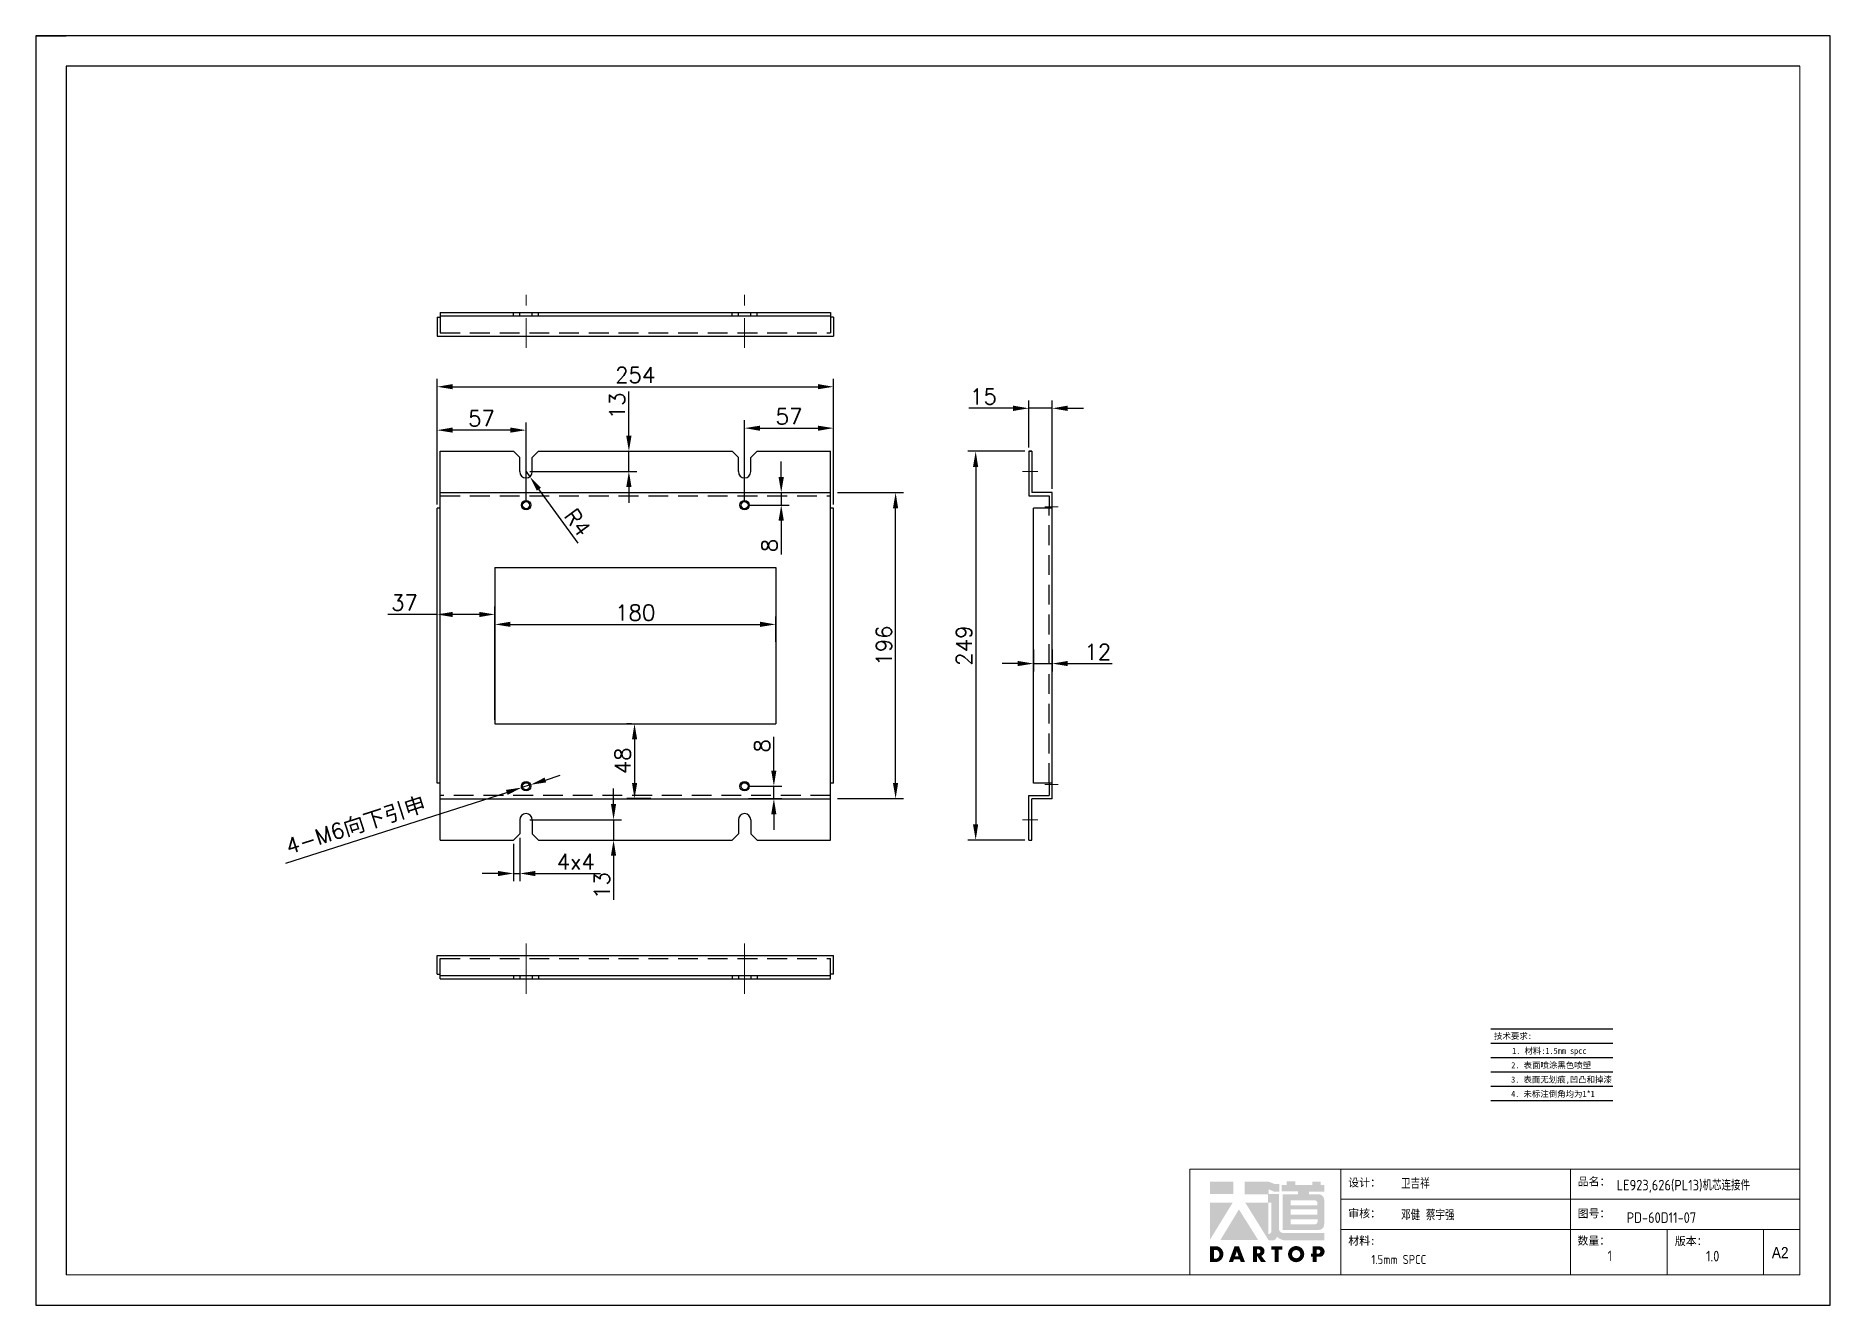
# Model space of a CAD drawing. Header units: millimetres. Extents: x -30327 to 34858, y 4015 to 75103.
# Drawn here: x 20505 to 21654, y 70587 to 71400 of the extents above; entities that cross this region are included whole.
import ezdxf
from ezdxf.enums import TextEntityAlignment as Align

# ---------------------------------------------------------------- set-up
doc = ezdxf.new("R2010")
doc.units = ezdxf.units.MM
doc.linetypes.add('CENTER2', pattern=[28.575, 19.05, -3.175, 3.175, -3.175])
doc.linetypes.add('HIDDEN2', pattern=[4.7625, 3.175, -1.5875])
for name, color, linetype, lineweight in [('A-TITLEBLOCK', 7, 'Continuous', 18), ('cen', 1, 'CENTER2', 9), ('dim', 2, 'Continuous', 9)]:
    doc.layers.add(name, color=color, linetype=linetype, lineweight=lineweight)
doc.layers.add('hidden', color=3, linetype='HIDDEN2')
doc.layers.add('print', color=30, linetype='Continuous')
doc.styles.add('GB', font='GBENOR.SHX', dxfattribs={"bigfont": 'gbcbig.shx'})
doc.styles.add('HZ', font='')
doc.styles.add('SLDTEXTSTYLE0', font='simfang.ttf', dxfattribs={"bigfont": 'bigfont'})
doc.styles.add('SLDTEXTSTYLE1', font='Gothic.ttf', dxfattribs={"width": 0.913})
doc.styles.get("Standard").update_dxf_attribs({"font": 'txt', "bigfont": 'gbcbig.shx'})
doc.styles.get('HZ').set_extended_font_data('SimSun')
doc.dimstyles.new('1-4', dxfattribs={"dimscale": 4, "dimtxt": 2.5, "dimasz": 2.5, "dimexe": 1.25, "dimexo": 0.625, "dimtad": 1, "dimdsep": 46, "dimtxsty": 'Standard', "dimcen": 2.5, "dimadec": 0, "dimazin": 0, "dimtfac": 1, "dimtmove": 0, "dimatfit": 3, "dimfxl": 0, "dimarcsym": 0})

msp = doc.modelspace()

# ---------------------------------------------------------------- texts
at = {"style": 'HZ'}
for s, height, p in [('技术要求:', 3.86173, (21451.1436, 70759.4055)), ('1. 材料:1.5mm spcc', 3.861726, (21474.4291, 70749.8933)), ('    2. 表面喷涂黑色喷塑  ', 3.861726, (21473.0133, 70740.6987)), ('4. 未标注倒角均为1*1', 3.861726, (21476.7709, 70722.3095)), ('3. 表面无划痕,凹凸和掉漆', 3.861726, (21482.2851, 70731.5041))]:
    msp.add_text(s, height=height, dxfattribs=at).set_placement(p, align=Align.MIDDLE_CENTER)

# ---------------------------------------------------------------- blocks, each defined once
blk = doc.blocks.new('*D1159')
at = {"layer": 'Defpoints', "color": 0}
for p in [(21015.8, 71175.2), (20761.8, 71107.4), (21015.8, 71107.4)]:
    blk.add_point(p, dxfattribs=at)
at = {"layer": 'dim', "color": 0, "lineweight": -2}
for p, q in [((20761.8, 71109.9), (20761.8, 71180.2)), ((20771.8, 71175.2), (21005.8, 71175.2)), ((21015.8, 71109.9), (21015.8, 71180.2))]:
    blk.add_line(p, q, dxfattribs=at)
at = {"layer": 'dim', "color": 0}
for points in [[(20771.8, 71176.9), (20771.8, 71173.6), (20761.8, 71175.2)], [(21005.8, 71176.9), (21005.8, 71173.6), (21015.8, 71175.2)]]:
    blk.add_solid(points, dxfattribs=at)
at = {"layer": 'dim', "color": 0, "insert": (20888.8, 71182.7), "char_height": 10, "attachment_point": 5}
blk.add_mtext('254', dxfattribs=at)
blk = doc.blocks.new('*D1160')
at = {"layer": 'Defpoints', "color": 0}
for p in [(21015.8, 71107.4), (21055.6, 71107.4), (21015.8, 70911.4)]:
    blk.add_point(p, dxfattribs=at)
at = {"layer": 'dim', "color": 0, "lineweight": -2}
for p, q in [((21018.3, 71107.4), (21060.6, 71107.4)), ((21055.6, 70921.4), (21055.6, 71097.4)), ((21018.3, 70911.4), (21060.6, 70911.4))]:
    blk.add_line(p, q, dxfattribs=at)
at = {"layer": 'dim', "color": 0}
for points in [[(21053.9, 71097.4), (21057.2, 71097.4), (21055.6, 71107.4)], [(21053.9, 70921.4), (21057.2, 70921.4), (21055.6, 70911.4)]]:
    blk.add_solid(points, dxfattribs=at)
at = {"layer": 'dim', "color": 0, "insert": (21048.1, 71009.4), "char_height": 10, "attachment_point": 5, "rotation": 90}
blk.add_mtext('196', dxfattribs=at)
blk = doc.blocks.new('*D1161')
at = {"layer": 'Defpoints', "color": 0}
for p in [(21155.9, 71161.4), (21140.9, 71133.9), (21155.9, 71107.4)]:
    blk.add_point(p, dxfattribs=at)
at = {"layer": 'dim', "color": 0, "lineweight": -2}
for p, q in [((21130.9, 71161.4), (21102.6, 71161.4)), ((21140.9, 71136.4), (21140.9, 71166.4)), ((21155.9, 71161.4), (21140.9, 71161.4)), ((21155.9, 71109.9), (21155.9, 71166.4)), ((21165.9, 71161.4), (21175.9, 71161.4))]:
    blk.add_line(p, q, dxfattribs=at)
at = {"layer": 'dim', "color": 0}
for points in [[(21130.9, 71163.1), (21130.9, 71159.7), (21140.9, 71161.4)], [(21165.9, 71163.1), (21165.9, 71159.7), (21155.9, 71161.4)]]:
    blk.add_solid(points, dxfattribs=at)
at = {"layer": 'dim', "color": 0, "insert": (21111.8, 71168.9), "char_height": 10, "attachment_point": 5}
blk.add_mtext('15', dxfattribs=at)
blk = doc.blocks.new('*D1162')
at = {"layer": 'Defpoints', "color": 0}
for p in [(20958.8, 70919.4), (20958.8, 70911.4), (20977.6, 70911.4)]:
    blk.add_point(p, dxfattribs=at)
at = {"layer": 'dim', "color": 0, "lineweight": -2}
for p, q in [((20977.6, 70929.4), (20977.6, 70951)), ((20961.3, 70919.4), (20982.6, 70919.4)), ((20977.6, 70911.4), (20977.6, 70919.4)), ((20961.3, 70911.4), (20982.6, 70911.4)), ((20977.6, 70901.4), (20977.6, 70891.4))]:
    blk.add_line(p, q, dxfattribs=at)
at = {"layer": 'dim', "color": 0}
for points in [[(20975.9, 70929.4), (20979.2, 70929.4), (20977.6, 70919.4)], [(20975.9, 70901.4), (20979.2, 70901.4), (20977.6, 70911.4)]]:
    blk.add_solid(points, dxfattribs=at)
at = {"layer": 'dim', "color": 0, "insert": (20970.1, 70945.2), "char_height": 10, "attachment_point": 5, "rotation": 90}
blk.add_mtext('8', dxfattribs=at)
blk = doc.blocks.new('*D1163')
at = {"layer": 'Defpoints', "color": 0}
for p in [(20761.8, 71147.4), (20761.8, 71097.4), (20818.8, 71099.4)]:
    blk.add_point(p, dxfattribs=at)
at = {"layer": 'dim', "color": 0, "lineweight": -2}
for p, q in [((20761.8, 71099.9), (20761.8, 71152.4)), ((20818.8, 71101.9), (20818.8, 71152.4)), ((20808.8, 71147.4), (20771.8, 71147.4))]:
    blk.add_line(p, q, dxfattribs=at)
at = {"layer": 'dim', "color": 0}
for points in [[(20771.8, 71149.1), (20771.8, 71145.8), (20761.8, 71147.4)], [(20808.8, 71149.1), (20808.8, 71145.8), (20818.8, 71147.4)]]:
    blk.add_solid(points, dxfattribs=at)
at = {"layer": 'dim', "color": 0, "insert": (20790.3, 71154.9), "char_height": 10, "attachment_point": 5}
blk.add_mtext('57', dxfattribs=at)
blk = doc.blocks.new('*D1164')
at = {"layer": 'Defpoints', "color": 0}
for p in [(21015.8, 71148.7), (20958.8, 71099.4), (21015.8, 71097.4)]:
    blk.add_point(p, dxfattribs=at)
at = {"layer": 'dim', "color": 0, "lineweight": -2}
for p, q in [((20958.8, 71101.9), (20958.8, 71153.7)), ((21015.8, 71099.9), (21015.8, 71153.7)), ((20968.8, 71148.7), (21005.8, 71148.7))]:
    blk.add_line(p, q, dxfattribs=at)
at = {"layer": 'dim', "color": 0}
for points in [[(20968.8, 71150.3), (20968.8, 71147), (20958.8, 71148.7)], [(21005.8, 71150.3), (21005.8, 71147), (21015.8, 71148.7)]]:
    blk.add_solid(points, dxfattribs=at)
at = {"layer": 'dim', "color": 0, "insert": (20987.3, 71156.2), "char_height": 10, "attachment_point": 5}
blk.add_mtext('57', dxfattribs=at)
blk = doc.blocks.new('*D1165')
at = {"layer": 'Defpoints', "color": 0}
for p in [(20821.7, 70920.3), (20816, 70918.5)]:
    blk.add_point(p, dxfattribs=at)
at = {"layer": 'dim', "color": 0, "lineweight": -2}
for p, q in [((20821.7, 70920.3), (20816, 70918.5)), ((20831.2, 70923.3), (20840.7, 70926.4)), ((20664.9, 70870), (20806.4, 70915.4))]:
    blk.add_line(p, q, dxfattribs=at)
at = {"layer": 'dim', "color": 0}
for points in [[(20830.7, 70924.9), (20831.7, 70921.8), (20821.7, 70920.3)], [(20805.9, 70917), (20807, 70913.8), (20816, 70918.5)]]:
    blk.add_solid(points, dxfattribs=at)
at = {"layer": 'dim', "color": 0, "insert": (20709.8, 70894), "char_height": 10, "attachment_point": 5, "rotation": 17.7778}
blk.add_mtext('4-M6{\\fSimSun|b0|i0|c134|p2;向下引申}', dxfattribs=at)
blk = doc.blocks.new('*D1166')
at = {"layer": 'Defpoints', "color": 0}
for p in [(20818.8, 71120.9), (20821.2, 71117.6)]:
    blk.add_point(p, dxfattribs=at)
at = {"layer": 'dim', "color": 0, "lineweight": -2}
for p, q in [((20818.8, 71120.9), (20821.2, 71117.6)), ((20852.1, 71075.1), (20827.1, 71109.6))]:
    blk.add_line(p, q, dxfattribs=at)
at = {"layer": 'dim', "color": 0}
blk.add_solid([(20828.4, 71110.5), (20825.7, 71108.6), (20821.2, 71117.6)], dxfattribs=at)
at = {"layer": 'dim', "color": 0, "insert": (20851.8, 71088.3), "char_height": 10, "attachment_point": 5, "rotation": 306.0194}
blk.add_mtext('R4', dxfattribs=at)
blk = doc.blocks.new('*D1167')
at = {"layer": 'Defpoints', "color": 0}
for p in [(20826.8, 71133.9), (20884.7, 71133.9), (20818.8, 71120.9)]:
    blk.add_point(p, dxfattribs=at)
at = {"layer": 'dim', "color": 0, "lineweight": -2}
for p, q in [((20884.7, 71143.9), (20884.7, 71172.2)), ((20829.3, 71133.9), (20889.7, 71133.9)), ((20884.7, 71120.9), (20884.7, 71133.9)), ((20821.3, 71120.9), (20889.7, 71120.9)), ((20884.7, 71110.9), (20884.7, 71100.9))]:
    blk.add_line(p, q, dxfattribs=at)
at = {"layer": 'dim', "color": 0}
for points in [[(20883, 71143.9), (20886.4, 71143.9), (20884.7, 71133.9)], [(20883, 71110.9), (20886.4, 71110.9), (20884.7, 71120.9)]]:
    blk.add_solid(points, dxfattribs=at)
at = {"layer": 'dim', "color": 0, "insert": (20877.2, 71163), "char_height": 10, "attachment_point": 5, "rotation": 90}
blk.add_mtext('13', dxfattribs=at)
blk = doc.blocks.new('*D1168')
at = {"layer": 'Defpoints', "color": 0}
for p in [(20818.8, 70897.9), (20826.8, 70884.9), (20874.9, 70884.9)]:
    blk.add_point(p, dxfattribs=at)
at = {"layer": 'dim', "color": 0, "lineweight": -2}
for p, q in [((20874.9, 70907.9), (20874.9, 70917.9)), ((20821.3, 70897.9), (20879.9, 70897.9)), ((20874.9, 70897.9), (20874.9, 70884.9)), ((20829.3, 70884.9), (20879.9, 70884.9)), ((20874.9, 70874.9), (20874.9, 70846.5))]:
    blk.add_line(p, q, dxfattribs=at)
at = {"layer": 'dim', "color": 0}
for points in [[(20873.2, 70907.9), (20876.5, 70907.9), (20874.9, 70897.9)], [(20873.2, 70874.9), (20876.5, 70874.9), (20874.9, 70884.9)]]:
    blk.add_solid(points, dxfattribs=at)
at = {"layer": 'dim', "color": 0, "insert": (20867.4, 70855.7), "char_height": 10, "attachment_point": 5, "rotation": 90}
blk.add_mtext('13', dxfattribs=at)
blk = doc.blocks.new('*D1169')
at = {"layer": 'Defpoints', "color": 0}
for p in [(20810.8, 70884.9), (20814.8, 70888.9), (20814.8, 70863.5)]:
    blk.add_point(p, dxfattribs=at)
at = {"layer": 'dim', "color": 0, "lineweight": -2}
for p, q in [((20814.8, 70886.4), (20814.8, 70858.5)), ((20810.8, 70882.4), (20810.8, 70858.5)), ((20800.8, 70863.5), (20790.8, 70863.5)), ((20810.8, 70863.5), (20814.8, 70863.5)), ((20824.8, 70863.5), (20866.5, 70863.5))]:
    blk.add_line(p, q, dxfattribs=at)
at = {"layer": 'dim', "color": 0}
for points in [[(20800.8, 70865.1), (20800.8, 70861.8), (20810.8, 70863.5)], [(20824.8, 70865.1), (20824.8, 70861.8), (20814.8, 70863.5)]]:
    blk.add_solid(points, dxfattribs=at)
at = {"layer": 'dim', "color": 0, "insert": (20850.7, 70871), "char_height": 10, "attachment_point": 5}
blk.add_mtext('4x4', dxfattribs=at)
blk = doc.blocks.new('*D1170')
at = {"layer": 'Defpoints', "color": 0}
for p in [(21143.9, 71009.4), (21155.9, 71009.4), (21155.9, 70997.9)]:
    blk.add_point(p, dxfattribs=at)
at = {"layer": 'dim', "color": 0, "lineweight": -2}
for p, q in [((21143.9, 71006.9), (21143.9, 70992.9)), ((21155.9, 71006.9), (21155.9, 70992.9)), ((21133.9, 70997.9), (21123.9, 70997.9)), ((21143.9, 70997.9), (21155.9, 70997.9)), ((21165.9, 70997.9), (21194.3, 70997.9))]:
    blk.add_line(p, q, dxfattribs=at)
at = {"layer": 'dim', "color": 0}
for points in [[(21133.9, 70999.6), (21133.9, 70996.3), (21143.9, 70997.9)], [(21165.9, 70999.6), (21165.9, 70996.3), (21155.9, 70997.9)]]:
    blk.add_solid(points, dxfattribs=at)
at = {"layer": 'dim', "color": 0, "insert": (21185.1, 71005.4), "char_height": 10, "attachment_point": 5}
blk.add_mtext('12', dxfattribs=at)
blk = doc.blocks.new('*D1175')
at = {"layer": 'Defpoints', "color": 0}
for p in [(20978.8, 71023), (20798.8, 71009.4), (20978.8, 71009.4)]:
    blk.add_point(p, dxfattribs=at)
at = {"layer": 'dim', "color": 0, "lineweight": -2}
for p, q in [((20798.8, 71011.9), (20798.8, 71028)), ((20808.8, 71023), (20968.8, 71023)), ((20978.8, 71011.9), (20978.8, 71028))]:
    blk.add_line(p, q, dxfattribs=at)
at = {"layer": 'dim', "color": 0}
for points in [[(20808.8, 71024.7), (20808.8, 71021.4), (20798.8, 71023)], [(20968.8, 71024.7), (20968.8, 71021.4), (20978.8, 71023)]]:
    blk.add_solid(points, dxfattribs=at)
at = {"layer": 'dim', "color": 0, "insert": (20888.8, 71030.5), "char_height": 10, "attachment_point": 5}
blk.add_mtext('180', dxfattribs=at)
blk = doc.blocks.new('*D1176')
at = {"layer": 'Defpoints', "color": 0}
for p in [(20761.8, 71029.4), (20761.8, 71009.4), (20798.8, 70959.4)]:
    blk.add_point(p, dxfattribs=at)
at = {"layer": 'dim', "color": 0, "lineweight": -2}
for p, q in [((20761.8, 71011.9), (20761.8, 71034.4)), ((20798.8, 70961.9), (20798.8, 71034.4)), ((20761.8, 71029.4), (20730.2, 71029.4)), ((20788.8, 71029.4), (20771.8, 71029.4))]:
    blk.add_line(p, q, dxfattribs=at)
at = {"layer": 'dim', "color": 0}
for points in [[(20771.8, 71031), (20771.8, 71027.7), (20761.8, 71029.4)], [(20788.8, 71031), (20788.8, 71027.7), (20798.8, 71029.4)]]:
    blk.add_solid(points, dxfattribs=at)
at = {"layer": 'dim', "color": 0, "insert": (20741, 71036.9), "char_height": 10, "attachment_point": 5}
blk.add_mtext('37', dxfattribs=at)
blk = doc.blocks.new('*D1177')
at = {"layer": 'Defpoints', "color": 0}
for p in [(20888.8, 70959.4), (20888.3, 70911.4), (20901.2, 70911.4)]:
    blk.add_point(p, dxfattribs=at)
at = {"layer": 'dim', "color": 0, "lineweight": -2}
for p, q in [((20886.3, 70959.4), (20883.3, 70959.4)), ((20888.3, 70949.4), (20888.3, 70921.4)), ((20898.7, 70911.4), (20883.3, 70911.4))]:
    blk.add_line(p, q, dxfattribs=at)
at = {"layer": 'dim', "color": 0}
for points in [[(20886.7, 70949.4), (20890, 70949.4), (20888.3, 70959.4)], [(20886.7, 70921.4), (20890, 70921.4), (20888.3, 70911.4)]]:
    blk.add_solid(points, dxfattribs=at)
at = {"layer": 'dim', "color": 0, "insert": (20880.8, 70935.7), "char_height": 10, "attachment_point": 5, "rotation": 90}
blk.add_mtext('48', dxfattribs=at)
blk = doc.blocks.new('*D1178')
at = {"layer": 'Defpoints', "color": 0}
for p in [(20958.8, 71107.4), (20958.8, 71099.4), (20982.3, 71099.4)]:
    blk.add_point(p, dxfattribs=at)
at = {"layer": 'dim', "color": 0, "lineweight": -2}
for p, q in [((20982.3, 71117.4), (20982.3, 71127.4)), ((20961.3, 71107.4), (20987.3, 71107.4)), ((20982.3, 71107.4), (20982.3, 71099.4)), ((20961.3, 71099.4), (20987.3, 71099.4)), ((20982.3, 71089.4), (20982.3, 71067.7))]:
    blk.add_line(p, q, dxfattribs=at)
at = {"layer": 'dim', "color": 0}
for points in [[(20980.6, 71117.4), (20984, 71117.4), (20982.3, 71107.4)], [(20980.6, 71089.4), (20984, 71089.4), (20982.3, 71099.4)]]:
    blk.add_solid(points, dxfattribs=at)
at = {"layer": 'dim', "color": 0, "insert": (20974.8, 71073.5), "char_height": 10, "attachment_point": 5, "rotation": 90}
blk.add_mtext('8', dxfattribs=at)
blk = doc.blocks.new('*D1180')
at = {"layer": 'Defpoints', "color": 0}
for p in [(21140.9, 71133.9), (21106.9, 70884.9), (21140.9, 70884.9)]:
    blk.add_point(p, dxfattribs=at)
at = {"layer": 'dim', "color": 0, "lineweight": -2}
for p, q in [((21138.4, 71133.9), (21101.9, 71133.9)), ((21106.9, 71123.9), (21106.9, 70894.9)), ((21138.4, 70884.9), (21101.9, 70884.9))]:
    blk.add_line(p, q, dxfattribs=at)
at = {"layer": 'dim', "color": 0}
for points in [[(21105.2, 71123.9), (21108.5, 71123.9), (21106.9, 71133.9)], [(21105.2, 70894.9), (21108.5, 70894.9), (21106.9, 70884.9)]]:
    blk.add_solid(points, dxfattribs=at)
at = {"layer": 'dim', "color": 0, "insert": (21099.4, 71009.4), "char_height": 10, "attachment_point": 5, "rotation": 90}
blk.add_mtext('249', dxfattribs=at)
blk = doc.blocks.new('Dartop Logo')
at = {"true_color": 0xc40018}
h = blk.add_hatch(color=12, dxfattribs=at)
h.set_gradient(color1=(196, 0, 24), color2=(196, 0, 24), tint=1)
h.paths.add_polyline_path([(30.39, -3.87), (33.08, -5.04), (35.99, -5.04), (35.99, -1.19), (33.59, -1.19), (30.46, 0.05), (17.94, 0.05), (17.94, -6.46), (30.12, -6.46), (30.12, -6.59), (30.12, -10.75), (18.31, -10.75), (30.46, -30.31), (32.87, -30.31, 0.279375), (34.63, -28.6), (34.63, -28.51), (34.84, -28.51, 0.143145), (38.15, -30.2), (59.27, -30.2), (59.27, -26.49), (38.06, -26.49, -0.414214), (35.75, -24.18), (35.75, -6.26), (30.39, -6.26)])
h.paths.add_polyline_path([(30.25, -10.84), (31.8, -10.84), (31.8, -26.02, -0.088936), (30.9, -26.94), (30.24, -26.94)], flags=16)
h = blk.add_hatch(color=12, dxfattribs=at)
h.set_gradient(color1=(196, 0, 24), color2=(196, 0, 24), tint=1)
h.paths.add_polyline_path([(59.24, -1.73), (57.36, -1.73), (57.36, 0.06), (53.06, 0.06), (53.06, -1.64), (44.29, -1.64), (44.29, 0.15), (39.7, 0.15), (39.7, -1.67), (37.16, -1.67), (37.16, -4.97), (45.54, -4.97), (45.54, -6.42), (37.73, -6.42), (37.73, -24.88), (56.26, -24.88, 0.414214), (59.15, -21.99), (59.15, -9.35, 0.414214), (56.26, -6.46), (51.36, -6.46), (51.36, -5.03), (59.24, -5.03)])
h.paths.add_polyline_path([(54.21, -9.59, -0.414214), (55.66, -11.04), (55.66, -12.1), (41.79, -12.1), (41.79, -9.59)], flags=16)
h.paths.add_polyline_path([(55.57, -14.33), (55.57, -17.01), (41.88, -17.01), (41.88, -14.33)], flags=16)
h.paths.add_polyline_path([(55.75, -19.43), (55.75, -20.57, -0.414214), (54.3, -22.02), (41.88, -22.02), (41.88, -19.43)], flags=16)
h = blk.add_hatch(color=12, dxfattribs=at)
h.set_gradient(color1=(196, 0, 24), color2=(196, 0, 24), tint=1)
h.paths.add_polyline_path([(12.18, 0), (0, 0), (0, -6.37), (12.18, -6.37)])
h = blk.add_hatch(color=12, dxfattribs=at)
h.set_gradient(color1=(196, 0, 24), color2=(196, 0, 24), tint=1)
h.paths.add_polyline_path([(11.79, -10.83), (0.03, -10.83), (0.03, -30.03)])
h = blk.add_hatch(color=12, dxfattribs=at)
h.set_gradient(color1=(196, 0, 24), color2=(196, 0, 24), tint=1)
h.paths.add_polyline_path([(15.05, -14.31), (5.44, -30.15), (25.01, -30.15)])
at = {"true_color": 0x646464}
h = blk.add_hatch(color=251, dxfattribs=at)
h.set_gradient(color1=(100, 100, 100), color2=(100, 100, 100), tint=1)
h.paths.add_polyline_path([(4.15, -33.43), (0.11, -33.43), (0.11, -41.5), (3.51, -41.5, 0.793016)])
h.paths.add_polyline_path([(3.57, -39.73), (2.16, -39.73), (2.16, -35.19), (3.42, -35.19, -0.671361)], flags=16)
h = blk.add_hatch(color=251, dxfattribs=at)
h.set_gradient(color1=(100, 100, 100), color2=(100, 100, 100), tint=1)
h.paths.add_polyline_path([(15.08, -33.36), (12.78, -33.36), (9.82, -41.51), (12, -41.51), (12.51, -40.06), (15.46, -40.06), (15.99, -41.52), (18.19, -41.52)])
h.paths.add_polyline_path([(14.9, -38.51), (13.07, -38.51), (13.97, -35.95)], flags=16)
h = blk.add_hatch(color=251, dxfattribs=at)
h.set_gradient(color1=(100, 100, 100), color2=(100, 100, 100), tint=1)
h.paths.add_polyline_path([(26.27, -33.36), (22.3, -33.36), (22.3, -41.51), (24.4, -41.51), (24.4, -38.28), (26.55, -41.54), (29.09, -41.54), (26.61, -38.3, 0.744055)])
h.paths.add_polyline_path([(24.38, -37.08), (24.38, -34.94), (25.32, -34.94, -0.796809), (25.3, -37.08)], flags=16)
h = blk.add_hatch(color=251, dxfattribs=at)
h.set_gradient(color1=(100, 100, 100), color2=(100, 100, 100), tint=1)
h.paths.add_polyline_path([(37.44, -33.4), (31.88, -33.4), (31.88, -35.16), (33.61, -35.16), (33.61, -41.52), (35.69, -41.52), (35.69, -35.16), (37.44, -35.16)])
h = blk.add_hatch(color=251, dxfattribs=at)
h.set_gradient(color1=(100, 100, 100), color2=(100, 100, 100), tint=1)
h.paths.add_polyline_path([(40.46, -37.41, 1), (48.83, -37.41, 1)])
h.paths.add_polyline_path([(46.8, -37.41, -1), (42.5, -37.41, -1)], flags=16)
h = blk.add_hatch(color=251, dxfattribs=at)
h.set_gradient(color1=(100, 100, 100), color2=(100, 100, 100), tint=1)
h.paths.add_polyline_path([(56.85, -33.38), (56.73, -33.38), (53.19, -33.38), (53.19, -37.19), (52.26, -37.19), (52.26, -38.73), (53.18, -38.73), (53.18, -41.5), (55.24, -41.5), (55.24, -38.72), (57.51, -38.72, 0.812304)])
h.paths.add_polyline_path([(55.21, -37.18), (55.21, -35.05), (56.39, -35.05, -0.778213), (56.27, -37.18)], flags=16)
blk = doc.blocks.new('DT-A2-TITLE')
for p, q in [((594, 420), (0, 420)), ((0, 420), (0, 420)), ((0, 420), (0, 0)), ((0, 420), (10, 420)), ((594, 0), (594, 420)), ((10, 410), (10, 10)), ((584, 410), (10, 410))]:
    blk.add_line(p, q)
at = {"layer": 'A-TITLEBLOCK', "color": 7}
for p, q in [((584, 410), (584, 10)), ((594, 0), (594, 297)), ((382, 10), (382, 45)), ((584, 45), (382, 45)), ((432, 45), (432, 10)), ((508, 45), (508, 10)), ((584, 35), (432, 35)), ((432, 25), (584.08, 25)), ((540, 10), (540, 25)), ((572, 10), (572, 25)), ((10, 10), (584, 10)), ((0, 0), (594, 0))]:
    blk.add_line(p, q, dxfattribs=at)
at = {"layer": 'A-TITLEBLOCK', "xscale": 0.6400000000000001, "yscale": 0.6400000000000001, "zscale": 0.6400000000000001}
blk.add_blockref('Dartop Logo', (388.65, 40.81), dxfattribs=at)
at = {"style": 'GB'}
for tag, p, height in [('#设计', (451.96, 38.52), 3.5), ('#品名', (523.32, 37.95), 3.5), ('#审核', (451.99, 28.1), 3.5), ('#图号', (526.67, 27.2), 3.5), ('#数量', (520.33, 14.51), 3.5), ('#版本', (552.92, 14.47), 3.5), ('#材料说明', (442.15, 13.59), 3)]:
    blk.add_attdef(tag, p, '', height=height, dxfattribs=at)
at = {"layer": 'A-TITLEBLOCK', "color": 7, "attachment_point": 1}
for s, insert, char_height, style in [('设计：', (434.47, 41.87), 2.646, 'SLDTEXTSTYLE0'), ('品名：', (510.43, 42.19), 2.646, 'SLDTEXTSTYLE0'), ('审核：', (434.47, 31.64), 2.646, 'SLDTEXTSTYLE0'), ('图号：', (510.4, 31.66), 2.646, 'SLDTEXTSTYLE0'), ('材料:', (434.47, 22.62), 2.646, 'SLDTEXTSTYLE0'), ('数量：', (510.35, 22.64), 2.646, 'SLDTEXTSTYLE0'), ('版本：', (542.59, 22.48), 2.646, 'SLDTEXTSTYLE0'), ('A2', (574.7, 19.21), 3.704, 'SLDTEXTSTYLE1')]:
    blk.add_mtext(s, dxfattribs=dict(at, insert=insert, char_height=char_height, style=style))

# ---------------------------------------------------------------- dimensions: what is measured, and where the dimension line sits
at = {"layer": 'dim'}
for base, p1, p2, picture, middle in [((21015.8278, 71175.2204), (20761.8278, 71107.3757), (21015.8278, 71107.3757), '*D1159', (20888.8278, 71175.2204)), ((21155.944, 71161.3977), (21140.944, 71133.8757), (21155.944, 71107.3757), '*D1161', (21111.7773, 71161.3977)), ((20761.8278, 71029.353), (20798.8278, 70959.3757), (20761.8278, 71009.3757), '*D1176', (20740.9945, 71029.353))]:
    dim = msp.add_linear_dim(base=base, p1=p1, p2=p2, dimstyle='1-4', dxfattribs=at)
    dim.commit()
    dim.dimension.update_dxf_attribs({"geometry": picture, "text_midpoint": middle, "dimtype": 160})
for base, p1, p2, picture, middle in [((20884.6837, 71133.8757), (20818.8278, 71120.8757), (20826.8278, 71133.8757), '*D1167', (20877.1837, 71163.0423)), ((20982.2913, 71099.3757), (20958.8278, 71107.3757), (20958.8278, 71099.3757), '*D1178', (20974.7913, 71073.5423)), ((21106.8709, 70884.8757), (21140.944, 71133.8757), (21140.944, 70884.8757), '*D1180', (21099.3709, 71009.3757)), ((20874.8582, 70884.8757), (20818.8278, 70897.8757), (20826.8278, 70884.8757), '*D1168', (20867.3582, 70855.709))]:
    dim = msp.add_linear_dim(base=base, p1=p1, p2=p2, angle=90, dimstyle='1-4', dxfattribs=at)
    dim.commit()
    dim.dimension.update_dxf_attribs({"geometry": picture, "text_midpoint": middle})
for base, p1, p2, picture, middle in [((20761.8278, 71147.4277), (20818.8278, 71099.3757), (20761.8278, 71097.3757), '*D1163', (20790.3278, 71154.9277)), ((21015.8278, 71148.6699), (20958.8278, 71099.3757), (21015.8278, 71097.3757), '*D1164', (20987.3278, 71156.1699)), ((20978.8278, 71023.0329), (20798.8278, 71009.3757), (20978.8278, 71009.3757), '*D1175', (20888.8278, 71030.5329)), ((21155.944, 70997.9311), (21143.944, 71009.3757), (21155.944, 71009.3757), '*D1170', (21185.1106, 71005.4311))]:
    dim = msp.add_linear_dim(base=base, p1=p1, p2=p2, dimstyle='1-4', dxfattribs=at)
    dim.commit()
    dim.dimension.update_dxf_attribs({"geometry": picture, "text_midpoint": middle})
dim = msp.add_radius_dim(center=(20818.8278, 71120.8757), mpoint=(20821.1801, 71117.6404), dimstyle='1-4', dxfattribs=at)
dim.commit()
dim.dimension.update_dxf_attribs({"geometry": '*D1166', "text_midpoint": (20845.7435, 71083.8558), "dimtype": 164})
for base, p1, p2, picture, middle in [((21055.5726, 71107.3757), (21015.8278, 70911.3757), (21015.8278, 71107.3757), '*D1160', (21055.5726, 71009.3757)), ((20888.3202, 70911.3757), (20888.8278, 70959.3757), (20901.2233, 70911.3757), '*D1177', (20888.3202, 70935.6688)), ((20977.5695, 70911.3757), (20958.8278, 70919.3757), (20958.8278, 70911.3757), '*D1162', (20977.5695, 70945.209))]:
    dim = msp.add_linear_dim(base=base, p1=p1, p2=p2, angle=90, dimstyle='1-4', dxfattribs=at)
    dim.commit()
    dim.dimension.update_dxf_attribs({"geometry": picture, "text_midpoint": middle, "dimtype": 160})
dim = msp.add_diameter_dim_2p(p1=(20821.6846, 70920.2917), p2=(20815.9711, 70918.4597), text='4-M6{\\fSimSun|b0|i0|c134|p2;向下引申}', dimstyle='1-4', dxfattribs=at)
dim.commit()
dim.dimension.update_dxf_attribs({"geometry": '*D1165', "text_midpoint": (20712.6141, 70885.3196), "dimtype": 163})
dim = msp.add_linear_dim(base=(20814.8278, 70863.4782), p1=(20810.8278, 70884.8757), p2=(20814.8278, 70888.8757), text='4x<>', dimstyle='1-4', dxfattribs=at)
dim.commit()
dim.dimension.update_dxf_attribs({"geometry": '*D1169', "text_midpoint": (20850.6612, 70870.9782)})

# ---------------------------------------------------------------- linework, layer by layer
at = {"ltscale": 4}
for p, q in [((20761.8278, 71219.7046), (20761.8278, 71207.7046)), ((20763.8278, 71222.7046), (20763.8278, 71209.7046)), ((20763.8278, 71220.7046), (21013.8278, 71220.7046)), ((21013.8278, 71222.7046), (21013.8278, 71209.7046)), ((21015.8278, 71219.7046), (21015.8278, 71207.7046)), ((20763.8278, 70884.8757), (20763.8278, 71133.8757)), ((20763.8278, 71097.3757), (20761.8278, 71097.3757)), ((21015.8278, 71097.3757), (21013.8278, 71097.3757)), ((20763.8278, 70921.3757), (20761.8278, 70921.3757)), ((21015.8278, 70921.3757), (21013.8278, 70921.3757)), ((20761.8278, 70799.0467), (20761.8278, 70811.0467)), ((20763.8278, 70796.0467), (20763.8278, 70809.0467)), ((21013.8278, 70796.0467), (21013.8278, 70809.0467)), ((21015.8278, 70799.0467), (21015.8278, 70811.0467)), ((20763.8278, 70798.0467), (21013.8278, 70798.0467))]:
    msp.add_line(p, q, dxfattribs=at)
for p, q in [((20761.8278, 71219.7046), (20763.8278, 71219.7046)), ((20763.8278, 71222.7046), (21013.8278, 71222.7046)), ((20810.8278, 71220.7046), (20810.8278, 71222.7046)), ((20814.8278, 71220.7046), (20814.8278, 71222.7046)), ((20822.8278, 71220.7046), (20822.8278, 71222.7046)), ((20826.8278, 71220.7046), (20826.8278, 71222.7046)), ((20950.8278, 71220.7046), (20950.8278, 71222.7046)), ((20954.8278, 71220.7046), (20954.8278, 71222.7046)), ((20962.8278, 71220.7046), (20962.8278, 71222.7046)), ((20966.8278, 71220.7046), (20966.8278, 71222.7046)), ((21015.8278, 71219.7046), (21013.8278, 71219.7046)), ((20761.8278, 71207.7046), (21015.8278, 71207.7046)), ((20763.8278, 71133.8757), (20810.8278, 71133.8757)), ((20814.8278, 71129.8757), (20810.8278, 71133.8757)), ((20814.8278, 71120.8757), (20814.8278, 71129.8757)), ((20822.8278, 71129.8757), (20826.8278, 71133.8757)), ((20822.8278, 71120.8757), (20822.8278, 71129.8757)), ((20826.8278, 71133.8757), (20950.8278, 71133.8757)), ((20954.8278, 71129.8757), (20950.8278, 71133.8757)), ((20954.8278, 71120.8757), (20954.8278, 71129.8757)), ((20962.8278, 71129.8757), (20966.8278, 71133.8757)), ((20962.8278, 71120.8757), (20962.8278, 71129.8757)), ((20966.8278, 71133.8757), (21013.8278, 71133.8757)), ((21013.8278, 70884.8757), (21013.8278, 71133.8757)), ((21140.944, 71133.8757), (21140.944, 71105.3757)), ((21142.944, 71133.8757), (21140.944, 71133.8757)), ((21140.944, 71133.8757), (21142.944, 71133.8757)), ((21142.944, 71133.8757), (21142.944, 71107.3757)), ((20763.8278, 71107.3757), (21013.8278, 71107.3757)), ((20763.8278, 71105.3757), (20763.8278, 71107.3757)), ((21140.944, 71107.3757), (21140.944, 71105.3757)), ((21140.944, 71105.3757), (21153.944, 71105.3757)), ((21155.944, 71107.3757), (21142.944, 71107.3757)), ((21153.944, 71105.3757), (21153.944, 71097.3757)), ((21155.944, 70911.3757), (21155.944, 71107.3757)), ((20761.8278, 70921.3757), (20761.8278, 71097.3757)), ((21015.8278, 70921.3757), (21015.8278, 71097.3757)), ((21143.944, 70921.3757), (21143.944, 71097.3757)), ((21155.944, 71097.3757), (21143.944, 71097.3757)), ((20798.8278, 71059.3757), (20978.8278, 71059.3757)), ((20798.8278, 71059.3757), (20798.8278, 70959.3757)), ((20978.8278, 71059.3757), (20978.8278, 70959.3757)), ((20798.8278, 70959.3757), (20978.8278, 70959.3757)), ((21155.944, 70921.3757), (21143.944, 70921.3757)), ((21153.944, 70921.3757), (21153.944, 70913.3757)), ((20763.8278, 70911.3757), (21013.8278, 70911.3757)), ((21140.944, 70911.3757), (21140.944, 70913.3757)), ((21140.944, 70913.3757), (21153.944, 70913.3757)), ((21140.944, 70884.8757), (21140.944, 70913.3757)), ((21155.944, 70911.3757), (21142.944, 70911.3757)), ((21142.944, 70884.8757), (21142.944, 70911.3757)), ((20814.8278, 70897.8757), (20814.8278, 70888.8757)), ((20822.8278, 70897.8757), (20822.8278, 70888.8757)), ((20954.8278, 70897.8757), (20954.8278, 70888.8757)), ((20962.8278, 70897.8757), (20962.8278, 70888.8757)), ((20763.8278, 70884.8757), (20810.8278, 70884.8757)), ((20814.8278, 70888.8757), (20810.8278, 70884.8757)), ((20822.8278, 70888.8757), (20826.8278, 70884.8757)), ((20826.8278, 70884.8757), (20950.8278, 70884.8757)), ((20954.8278, 70888.8757), (20950.8278, 70884.8757)), ((20962.8278, 70888.8757), (20966.8278, 70884.8757)), ((20966.8278, 70884.8757), (21013.8278, 70884.8757)), ((21140.944, 70884.8757), (21142.944, 70884.8757)), ((20761.8278, 70811.0467), (21015.8278, 70811.0467)), ((20761.8278, 70799.0467), (20763.8278, 70799.0467)), ((20763.8278, 70796.0467), (21013.8278, 70796.0467)), ((20810.8278, 70798.0467), (20810.8278, 70796.0467)), ((20814.8278, 70798.0467), (20814.8278, 70796.0467)), ((20822.8278, 70798.0467), (20822.8278, 70796.0467)), ((20826.8278, 70798.0467), (20826.8278, 70796.0467)), ((20950.8278, 70798.0467), (20950.8278, 70796.0467)), ((20954.8278, 70798.0467), (20954.8278, 70796.0467)), ((20962.8278, 70798.0467), (20962.8278, 70796.0467)), ((20966.8278, 70798.0467), (20966.8278, 70796.0467)), ((21015.8278, 70799.0467), (21013.8278, 70799.0467))]:
    msp.add_line(p, q)
for centre, radius in [((20818.8278, 71099.3757), 3), ((20818.8278, 71099.3757), 2.25), ((20958.8278, 71099.3757), 3), ((20958.8278, 71099.3757), 2.25), ((20818.8278, 70919.3757), 3), ((20818.8278, 70919.3757), 2.25), ((20958.8278, 70919.3757), 3), ((20958.8278, 70919.3757), 2.25)]:
    msp.add_circle(centre, radius)
for centre, start, end in [((20818.8278, 71120.8757), 180, 0), ((20958.8278, 71120.8757), 180, 0), ((20818.8278, 70897.8757), 0, 180), ((20958.8278, 70897.8757), 0, 180)]:
    msp.add_arc(centre, 4, start, end)
at = {"layer": 'cen'}
for p, q in [((20818.8278, 71227.2624), (20818.8278, 71234.1469)), ((20958.8278, 71227.2624), (20958.8278, 71234.1469)), ((20818.8278, 71219.1469), (20818.8278, 71198.2624)), ((20958.8278, 71219.1469), (20958.8278, 71198.2624)), ((21146.824, 71120.8757), (21136.824, 71120.8757)), ((21146.824, 70897.8757), (21136.824, 70897.8757)), ((20818.8278, 70799.6045), (20818.8278, 70820.489)), ((20958.8278, 70799.6045), (20958.8278, 70820.489)), ((20818.8278, 70805.489), (20818.8278, 70784.6045)), ((20958.8278, 70805.489), (20958.8278, 70784.6045))]:
    msp.add_line(p, q, dxfattribs=at)
at = {"layer": 'cen', "ltscale": 4}
for p, q in [((21159.7158, 71098.3757), (21151.1372, 71098.3757)), ((21159.7158, 70920.3757), (21151.1372, 70920.3757))]:
    msp.add_line(p, q, dxfattribs=at)
at = {"layer": 'Defpoints'}
for p, q in [((21436.9215, 70764.0459), (21515.2334, 70764.0459)), ((21436.9215, 70754.8513), (21515.2334, 70754.8513)), ((21436.9215, 70754.8513), (21515.2334, 70754.8513)), ((21436.9215, 70745.6567), (21515.2334, 70745.6567)), ((21436.9215, 70736.4621), (21515.2334, 70736.4621)), ((21436.9215, 70727.2675), (21515.2334, 70727.2675)), ((21436.9215, 70718.073), (21515.2334, 70718.073))]:
    msp.add_line(p, q, dxfattribs=at)
at = {"layer": 'hidden', "ltscale": 4}
for p, q in [((20763.8278, 71209.7046), (21013.8278, 71209.7046)), ((20763.8278, 71105.3757), (21013.8278, 71105.3757)), ((21153.944, 70921.3757), (21153.944, 71097.3757)), ((21013.8278, 70913.3757), (20763.8278, 70913.3757)), ((20763.8278, 70809.0467), (21013.8278, 70809.0467))]:
    msp.add_line(p, q, dxfattribs=at)
at = {"layer": 'print'}
msp.add_lwpolyline([(20504.7513, 70587.056), (21654.3552, 70587.056), (21654.3552, 71399.9072), (20504.7513, 71399.9072)], close=True, dxfattribs=at)

# ---------------------------------------------------------------- block references
at = {"xscale": 1.93536, "yscale": 1.93536, "zscale": 1.93536}
msp.add_blockref('DT-A2-TITLE', (20504.7513, 70587.056), dxfattribs=at).add_auto_attribs({'#设计': '卫吉祥', '#审核': '邓健 蔡宇强', '#材料说明': '1.5mm SPCC', '#品名': 'LE923,626(PL13)机芯连接件', '#图号': 'PD-60D11-07', '#数量': '1', '#版本': '1.0'})

msp.set_redraw_order([(e.dxf.handle, doc.entitydb.next_handle()) for e in msp.query("TEXT MTEXT ATTDEF DIMENSION ARC_DIMENSION")])  # texts and dimensions are drawn at this point

doc.saveas('drawing.dxf')
